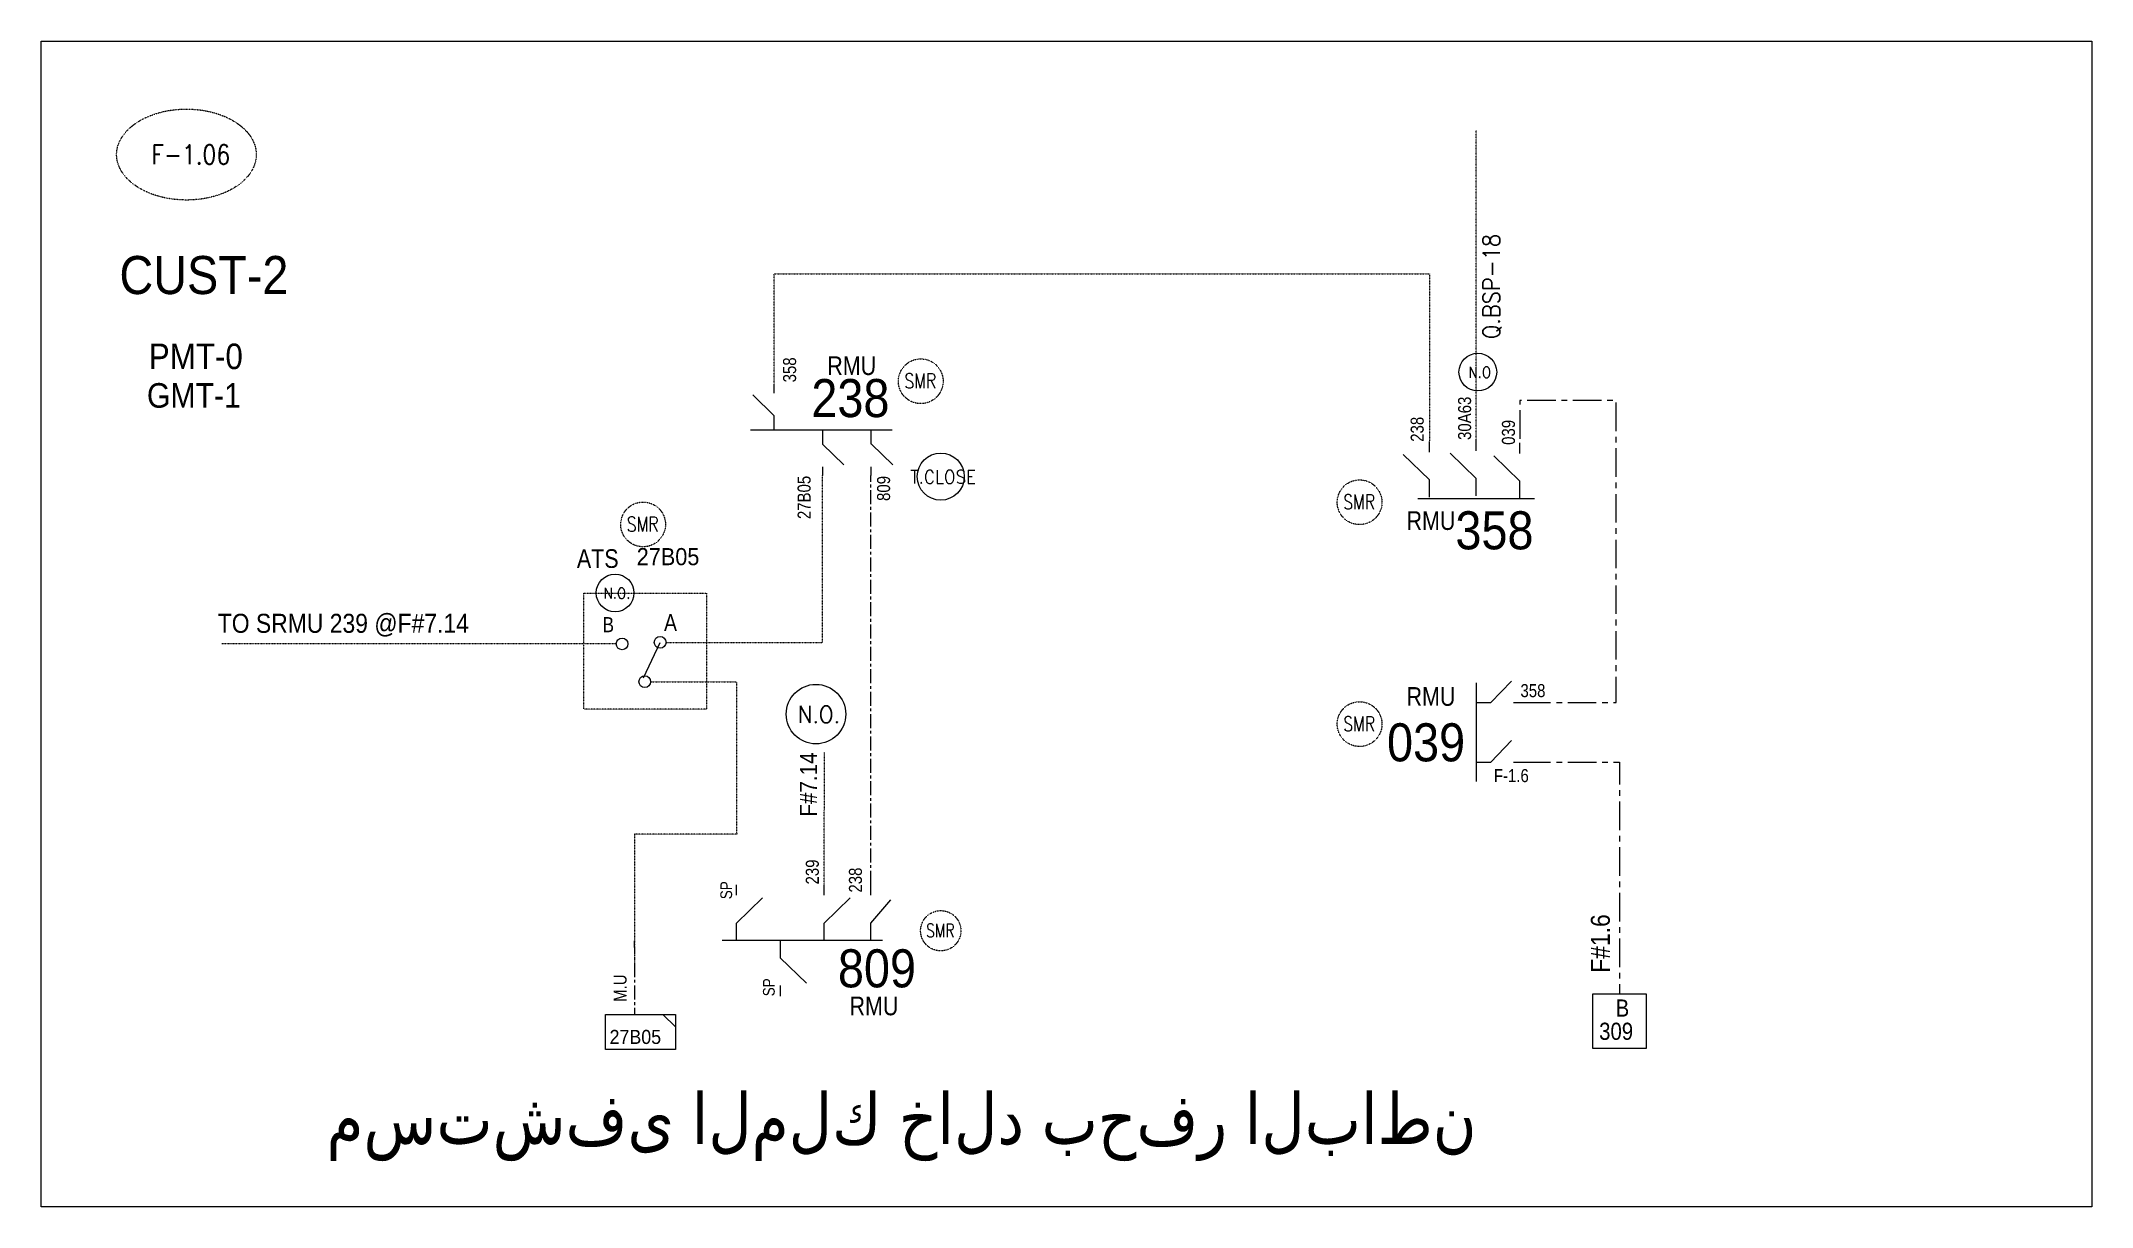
# Model space of a CAD drawing. Header units: metres. Extents: x 65984 to 144644, y -19036 to 23726.
# Drawn here: x 115211 to 116181, y 12143 to 12694 of the extents above; entities that cross this region are included whole.
import ezdxf
from ezdxf.enums import TextEntityAlignment as Align

# ---------------------------------------------------------------- set-up
doc = ezdxf.new("R2010")
doc.units = ezdxf.units.M
doc.header["$MEASUREMENT"] = 0
for name, pattern in [('( Center )', [2, 1.25, -0.25, 0.25, -0.25]), ('DGN Style 2', [0.023128, 0, -0.023128]), ('DGN Style 3', [0.013877, 0, -0.013877])]:
    doc.linetypes.add(name, pattern=pattern)
doc.layers.get('0').update_dxf_attribs({"color": 95, "lineweight": 40})
for name, color, linetype, lineweight in [('d_eos', 111, 'Continuous', 40), ('d_eos no', 121, 'Continuous', 40), ('d_switch', 95, 'Continuous', 40), ('d_tf no', 6, 'Continuous', 40), ('d_ug cable', 95, 'Continuous', 40), ('d_ug main line', 95, 'Continuous', 40), ('d_unit sub', 7, 'Continuous', 40), ('FDR  1  16', 234, 'Continuous', 40), ('fedr no', 95, 'Continuous', 40), ('GRID STATION 01', 7, 'Continuous', 40), ('Level 37', 7, 'Continuous', 0), ('O H MAIN FEEDER', 4, 'Continuous', 100), ('SW N O', 114, 'Continuous', 30)]:
    doc.layers.add(name, color=color, linetype=linetype, lineweight=lineweight)
doc.styles.add('Style-Arial', font='arial.ttf')
doc.styles.add('Style-ENGINEERING', font='ENGINEERING.shx')
doc.styles.add('Style-msdefault', font='msdefault.shx')
doc.styles.add('Style-STANDARD', font='STANDARD.shx')

msp = doc.modelspace()

# ---------------------------------------------------------------- texts
at = {"layer": 'd_eos no', "color": 7, "linetype": 'Continuous', "lineweight": 13, "style": 'Style-Arial', "width": 0.88}
for s, height, p in [('CUST-2', 18, (115247.82, 12592.62)), ('PMT-0', 12.057, (115261.71, 12551.2)), ('PMT-0', 12.057, (115261.71, 12551.2)), ('GMT-1', 11.623, (115260.82, 12532.51)), ('GMT-1', 11.623, (115260.82, 12532.51))]:
    msp.add_text(s, height=height, dxfattribs=at).set_placement(p, align=Align.TOP_LEFT)
at = {"layer": 'd_eos no', "color": 2, "linetype": 'Continuous', "lineweight": 13, "style": 'Style-Arial', "width": 0.88}
for s, height, p in [('238', 18, (115575, 12534.44)), ('358', 18, (115879.54, 12471.92)), ('039', 18, (115847.21, 12371.68)), ('809', 18, (115587.56, 12264.82)), ('مستشفى الملك خالد بحفر الباطن', 24.3422, (115345.75, 12197.14))]:
    msp.add_text(s, height=height, dxfattribs=at).set_placement(p, align=Align.TOP_LEFT)
at = {"layer": 'd_switch', "color": 191, "linetype": 'Continuous', "lineweight": 13, "style": 'Style-ENGINEERING', "width": 0.857143}
for s, p in [('358', (115561.62, 12532.87)), ('238', (115858.37, 12504.78)), ('039', (115901.52, 12503.32)), ('27B05', (115568.48, 12468.23)), ('809', (115606.05, 12476.81))]:
    msp.add_text(s, height=6.174, rotation=90, dxfattribs=at).set_placement(p, align=Align.TOP_LEFT)
at = {"layer": 'd_switch', "color": 253, "linetype": 'Continuous', "lineweight": 13, "style": 'Style-ENGINEERING', "width": 0.857143}
msp.add_text('30A63', height=6.174, rotation=90, dxfattribs=at).set_placement((115880.8, 12505.64), align=Align.TOP_LEFT)
at = {"layer": 'd_switch', "color": 2, "linetype": 'Continuous', "lineweight": 13, "style": 'Style-ENGINEERING', "width": 0.857143}
msp.add_text('358', height=6.174, dxfattribs=at).set_placement((115910.3, 12390.21), align=Align.TOP_LEFT)
at = {"layer": 'd_switch', "color": 191, "linetype": 'Continuous', "lineweight": 13, "style": 'Style-ENGINEERING', "width": 0.857143}
msp.add_text('F-1.6', height=6.174, dxfattribs=at).set_placement((115897.73, 12350.03), align=Align.TOP_LEFT)
at = {"layer": 'd_switch', "color": 2, "linetype": 'Continuous', "lineweight": 13, "style": 'Style-ENGINEERING', "width": 0.857143}
msp.add_text('239', height=6.174, rotation=90.00037, dxfattribs=at).set_placement((115572.36, 12307.28), align=Align.TOP_RIGHT)
msp.add_text('238', height=6.174, rotation=90, dxfattribs=at).set_placement((115592.75, 12291.64), align=Align.TOP_LEFT)
at = {"layer": 'd_switch', "color": 2, "linetype": 'Continuous', "lineweight": 13, "ltscale": 0.9, "style": 'Style-ENGINEERING', "width": 0.857143}
for p in [(115531.96, 12297), (115552.11, 12251.11)]:
    msp.add_text('SP', height=5.557, rotation=90.00037, dxfattribs=at).set_placement(p, align=Align.TOP_RIGHT)
at = {"layer": 'd_switch', "color": 154, "linetype": 'Continuous', "lineweight": 13, "style": 'Style-ENGINEERING', "width": 0.857143}
msp.add_text('M.U', height=6.174, rotation=90.00037, dxfattribs=at).set_placement((115481.46, 12252.95), align=Align.TOP_RIGHT)
at = {"layer": 'd_tf no', "color": 7, "linetype": 'Continuous', "lineweight": 13, "style": 'Style-msdefault', "width": 0.945946}
msp.add_text('27B05', height=8.1, dxfattribs=at).set_placement((115492.42, 12454.53), align=Align.TOP_LEFT)
at = {"layer": 'd_tf no', "color": 154, "linetype": 'Continuous', "lineweight": 13, "style": 'Style-msdefault', "width": 0.945946}
msp.add_text('27B05', height=6.66, dxfattribs=at).set_placement((115479.58, 12226.72), align=Align.TOP_LEFT)
at = {"layer": 'fedr no', "color": 6, "linetype": 'Continuous', "lineweight": 13, "style": 'Style-STANDARD', "width": 0.909091}
msp.add_text('F-1.06', height=9.19, dxfattribs=at).set_placement((115281.58, 12640.62), align=Align.MIDDLE_CENTER)
at = {"layer": 'fedr no', "color": 2, "linetype": 'Continuous', "lineweight": 40, "insert": (115896.93, 12578.18), "char_height": 7.967, "attachment_point": 5, "rotation": 90, "style": 'Style-STANDARD'}
msp.add_mtext('Q.BSP-18', dxfattribs=at)
at = {"layer": 'GRID STATION 01', "color": 2, "linetype": 'Continuous', "lineweight": 13, "style": 'Style-msdefault', "width": 0.9}
msp.add_text('TO SRMU 239 @F#7.14', height=9, dxfattribs=at).set_placement((115294.31, 12423.45), align=Align.TOP_LEFT)
msp.add_text('F#7.14', height=8.1, rotation=90, dxfattribs=at).set_placement((115569.59, 12327.54), align=Align.TOP_LEFT)
at = {"layer": 'GRID STATION 01', "color": 191, "linetype": 'Continuous', "lineweight": 13, "style": 'Style-msdefault', "width": 0.9}
msp.add_text('F#1.6', height=9, rotation=90, dxfattribs=at).set_placement((115943.58, 12253.69), align=Align.TOP_LEFT)
at = {"layer": 'GRID STATION 01', "color": 191, "linetype": 'Continuous', "lineweight": 13, "style": 'Style-msdefault', "width": 0.888889}
for s, p in [('B', (115955.31, 12241.1)), ('309', (115947.51, 12230.12))]:
    msp.add_text(s, height=8.1, dxfattribs=at).set_placement(p, align=Align.TOP_LEFT)
at = {"layer": 'Level 37', "color": 2, "linetype": 'Continuous', "lineweight": 13, "style": 'Style-msdefault', "width": 0.86}
for p in [(115605.64, 12545.17), (115879.54, 12471.92), (115879.54, 12388.77), (115616.15, 12242.45)]:
    msp.add_text('RMU', height=8.82, rotation=0.00037, dxfattribs=at).set_placement(p, align=Align.TOP_RIGHT)
at = {"layer": 'Level 37', "color": 2, "linetype": 'Continuous', "lineweight": 13, "ltscale": 1.175531, "style": 'Style-STANDARD', "width": 0.854701}
for p in [(115626.53, 12533.56), (115834.02, 12476.36), (115495.24, 12465.87), (115834.02, 12371.46)]:
    msp.add_text('SMR', height=6.908, dxfattribs=at).set_placement(p, align=Align.MIDDLE_CENTER)
at = {"layer": 'Level 37', "color": 7, "linetype": 'Continuous', "lineweight": 13, "style": 'Style-msdefault', "width": 0.86}
msp.add_text('ATS', height=8.82, rotation=0.00037, dxfattribs=at).set_placement((115483.86, 12453.97), align=Align.TOP_RIGHT)
at = {"layer": 'Level 37', "color": 2, "linetype": 'Continuous', "lineweight": 13, "ltscale": 0.9, "style": 'Style-msdefault', "width": 0.86}
msp.add_text('A', height=7.94, rotation=0.00037, dxfattribs=at).set_placement((115511.44, 12423.32), align=Align.TOP_RIGHT)
at = {"layer": 'Level 37', "color": 2, "linetype": 'Continuous', "lineweight": 13, "ltscale": 0.81, "style": 'Style-msdefault', "width": 0.86}
msp.add_text('B', height=7.14, rotation=0.00037, dxfattribs=at).set_placement((115481.71, 12421.88), align=Align.TOP_RIGHT)
at = {"layer": 'Level 37', "color": 2, "linetype": 'Continuous', "lineweight": 13, "ltscale": 1.057978, "style": 'Style-STANDARD', "width": 0.854701}
msp.add_text('SMR', height=6.217, dxfattribs=at).set_placement((115635.99, 12273.74), align=Align.MIDDLE_CENTER)

# ---------------------------------------------------------------- blocks, each defined once
blk = doc.blocks.new('*U1244')
at = {"layer": 'd_eos', "color": 2, "linetype": 'Continuous', "lineweight": 13, "ltscale": 1.126034}
for p, q in [((-10.35, 4.55), (-10.35, 7.32)), ((1.98, 4.88), (1.98, 7.65)), ((13.45, 4.19), (13.45, 6.96)), ((-10.36, -2.74), (-17.22, 3.92)), ((1.98, -2.41), (-4.89, 4.25)), ((13.45, -3.1), (6.58, 3.56)), ((-10.36, -7.3), (-10.36, -2.74)), ((1.98, -6.97), (1.98, -2.41)), ((13.45, -7.66), (13.45, -3.1)), ((-13.36, -7.66), (17.24, -7.66))]:
    blk.add_line(p, q, dxfattribs=at)
blk = doc.blocks.new('TF_8')
at = {"color": 0, "linetype": 'ByBlock', "lineweight": -2}
blk.add_line((6.3, 4.95), (9.9, 1.35), dxfattribs=at)
blk.add_3dface([(-10.1, 4.95), (9.9, 4.95), (9.9, -5.05), (-10.1, -5.05)], dxfattribs=at)
blk = doc.blocks.new('*U1430')
at = {"layer": 'SW N O', "color": 3, "lineweight": 13}
blk.add_circle((0, 0), 16.8, dxfattribs=at)
at = {"layer": 'SW N O', "color": 3, "lineweight": 13, "style": 'Style-STANDARD'}
blk.add_text('N.O', height=9.6, dxfattribs=at).set_placement((1.7, -0.2), align=Align.MIDDLE_CENTER)
blk = doc.blocks.new('*U1431')
at = {"layer": 'SW N O', "color": 1, "lineweight": 13}
blk.add_circle((0, 0), 16.8, dxfattribs=at)
at = {"layer": 'SW N O', "color": 1, "lineweight": 13, "style": 'Style-STANDARD'}
blk.add_text('T.CLOSE', height=9.6, dxfattribs=at).set_placement((1.7, -0.2), align=Align.MIDDLE_CENTER)
blk = doc.blocks.new('*U893')
at = {"layer": 'SW N O', "color": 3, "lineweight": 13}
blk.add_circle((0, 0), 16.8, dxfattribs=at)
at = {"layer": 'SW N O', "color": 3, "lineweight": 13, "style": 'Style-STANDARD'}
blk.add_text('N.O.', height=9.6, dxfattribs=at).set_placement((1.7, -0.2), align=Align.MIDDLE_CENTER)

# ---------------------------------------------------------------- linework, layer by layer
at = {"layer": 'd_eos', "color": 2, "linetype": 'Continuous', "lineweight": 13, "ltscale": 0.989388}
for p, q in [((115557.39, 12527.83), (115557.39, 12531.91)), ((115557.39, 12517.09), (115547.28, 12526.9)), ((115557.39, 12510.38), (115557.39, 12517.09)), ((115546.21, 12510.38), (115613.25, 12510.38)), ((115580.27, 12510.38), (115580.27, 12503.67)), ((115580.27, 12503.67), (115590.37, 12493.86)), ((115603.16, 12510.38), (115603.16, 12503.67)), ((115603.44, 12503.67), (115613.55, 12493.87)), ((115580.27, 12492.93), (115580.27, 12488.85)), ((115603.16, 12492.93), (115603.16, 12488.86)), ((115889.55, 12344.13), (115889.55, 12390.77)), ((115896.26, 12381.53), (115906.06, 12391.64)), ((115889.55, 12381.53), (115896.26, 12381.53)), ((115907, 12381.53), (115911.07, 12381.53)), ((115896.26, 12353.37), (115906.07, 12363.48)), ((115889.55, 12353.37), (115896.26, 12353.37)), ((115907, 12353.37), (115911.08, 12353.37))]:
    msp.add_line(p, q, dxfattribs=at)
at = {"layer": 'd_eos', "color": 2, "linetype": 'Continuous', "lineweight": 13, "ltscale": 1.126034}
for p, q in [((115539.61, 12290.35), (115539.61, 12295.33)), ((115539.61, 12277.22), (115551.97, 12289.21)), ((115581.02, 12290.35), (115581.02, 12295.34)), ((115581.02, 12277.22), (115593.37, 12289.21)), ((115603.16, 12290.35), (115603.16, 12295.34)), ((115603.16, 12277.22), (115612.63, 12288.16)), ((115608.56, 12269.02), (115532.84, 12269.02)), ((115539.61, 12269.02), (115539.61, 12277.22)), ((115560.32, 12269.02), (115560.32, 12260.82)), ((115581.02, 12269.02), (115581.02, 12277.22)), ((115603.16, 12269.02), (115603.16, 12277.22)), ((115560.32, 12260.82), (115572.67, 12248.83)), ((115560.32, 12247.69), (115560.32, 12242.71))]:
    msp.add_line(p, q, dxfattribs=at)
at = {"layer": 'd_ug cable', "color": 30, "linetype": 'DGN Style 3', "lineweight": 13}
msp.add_line((115482.72, 12409.22), (115296.3, 12409.22), dxfattribs=at)
at = {"layer": 'd_ug cable', "color": 1, "linetype": 'Continuous', "lineweight": 13}
msp.add_line((115495.66, 12393.2), (115503.49, 12409.95), dxfattribs=at)
at = {"layer": 'd_ug cable', "color": 154, "linetype": 'DGN Style 3', "lineweight": 13}
msp.add_line((115581.02, 12295.34), (115581.22, 12357.82), dxfattribs=at)
at = {"layer": 'd_ug cable', "color": 194, "linetype": 'DGN Style 3', "lineweight": 13, "flags": 128}
msp.add_lwpolyline([(115889.42, 12505.51), (115889.42, 12652.11)], dxfattribs=at)
at = {"layer": 'd_ug cable', "color": 191, "linetype": 'DGN Style 3', "lineweight": 13, "flags": 128}
for points in [[(115557.39, 12531.91), (115557.39, 12584.21), (115867.22, 12584.21), (115867.22, 12504.91)], [(115506.26, 12409.95), (115580.27, 12409.95), (115580.27, 12488.85)]]:
    msp.add_lwpolyline(points, dxfattribs=at)
at = {"layer": 'd_ug cable', "color": 214, "linetype": 'DGN Style 3', "lineweight": 13, "flags": 128}
for points in [[(115499, 12391.34), (115539.61, 12391.34), (115539.68, 12319.26)], [(115539.68, 12319.26), (115491.3, 12319.26), (115491.3, 12256.71)]]:
    msp.add_lwpolyline(points, dxfattribs=at)
at = {"layer": 'd_ug cable', "color": 1, "linetype": 'DGN Style 3', "lineweight": 13}
for centre, radius in [((115626.73, 12533.4), 10.58), ((115834.23, 12476.19), 10.58), ((115495.44, 12465.71), 10.58), ((115834.23, 12371.3), 10.58), ((115636.18, 12273.59), 9.52)]:
    msp.add_circle(centre, radius, dxfattribs=at)
at = {"layer": 'd_ug main line', "color": 191, "linetype": '( Center )', "lineweight": 13, "ltscale": 5.292, "flags": 128}
msp.add_lwpolyline([(115603.16, 12295.34), (115603.16, 12340.78), (115603.16, 12340.78), (115603.16, 12488.86)], dxfattribs=at)
at = {"layer": 'd_ug main line', "color": 3, "linetype": 'DGN Style 2', "lineweight": 13, "flags": 128}
msp.add_lwpolyline([(115525.4, 12378.42), (115467.49, 12378.42), (115467.49, 12433.2), (115525.4, 12433.2)], close=True, dxfattribs=at)
at = {"layer": 'd_ug main line', "color": 154, "linetype": '( Center )', "lineweight": 13, "ltscale": 5.292, "flags": 128}
msp.add_lwpolyline([(115491.29, 12268.9), (115491.34, 12234.06)], dxfattribs=at)
at = {"layer": 'FDR  1  16', "color": 191, "linetype": '( Center )', "lineweight": 13, "ltscale": 10.8, "flags": 128}
for points in [[(115911.07, 12381.53), (115955.61, 12381.53), (115955.61, 12524.37), (115910.07, 12524.37), (115910.07, 12504.26)], [(115911.08, 12353.37), (115957.19, 12353.37), (115957.19, 12243.65)]]:
    msp.add_lwpolyline(points, dxfattribs=at)
at = {"layer": 'fedr no', "color": 82, "linetype": 'DGN Style 3', "lineweight": 13, "true_color": 0x1dc70e}
msp.add_ellipse((115279.51, 12640.58), major_axis=(33.02, 0), ratio=0.651175, dxfattribs=at)
at = {"layer": 'GRID STATION 01', "color": 191, "lineweight": 13, "ltscale": 0.379284, "flags": 128}
msp.add_lwpolyline([(115969.96, 12243.65), (115944.42, 12243.65), (115944.42, 12218.1), (115969.96, 12218.1)], close=True, dxfattribs=at)
at = {"layer": 'O H MAIN FEEDER', "color": 140, "linetype": 'Continuous', "lineweight": 13, "flags": 128}
msp.add_lwpolyline([(115210.74, 12694.26), (116180.54, 12694.26), (116180.54, 12142.99), (115210.74, 12142.99)], close=True, dxfattribs=at)
at = {"layer": 'O H MAIN FEEDER', "color": 154, "lineweight": 13, "ltscale": 0.615265}
for centre in [(115485.5, 12409.22), (115496.22, 12391.34)]:
    msp.add_circle(centre, 2.78, dxfattribs=at)
at = {"layer": 'O H MAIN FEEDER', "color": 191, "lineweight": 13, "ltscale": 0.615265}
msp.add_circle((115503.49, 12409.95), 2.78, dxfattribs=at)

# ---------------------------------------------------------------- block references
at = {"layer": 'd_eos', "color": 2, "linetype": 'Continuous', "lineweight": 13, "ltscale": 1.126034, "xscale": 1.8, "yscale": 1.8, "zscale": 1.8}
msp.add_blockref('*U1244', (115885.86, 12491.73), dxfattribs=at)
at = {"layer": 'd_unit sub', "color": 154, "linetype": 'Continuous', "lineweight": 13, "xscale": 1.657175025792865, "yscale": 1.657175025792865, "zscale": 0.7681720799818282, "rotation": 359.9999999999999}
msp.add_blockref('TF_8', (115494.39, 12225.86), dxfattribs=at)
at = {"layer": 'SW N O', "color": 3, "lineweight": 13}
for name, p, xscale, yscale, zscale in [('*U1430', (115890.14, 12537.72), 0.5311250343759859, 0.5311250343759859, 0.5311250343759859), ('*U893', (115482.19, 12433.29), 0.5306289591366624, 0.5306289591366624, 0.5306289591366624), ('*U893', (115577.19, 12376.02), 0.8373080213087419, 0.8373080213087419, 0.8373080213087419)]:
    msp.add_blockref(name, p, dxfattribs=dict(at, xscale=xscale, yscale=yscale, zscale=zscale))
at = {"layer": 'SW N O', "color": 1, "lineweight": 13, "xscale": 0.6625769786300255, "yscale": 0.6625769786300255, "zscale": 0.6625769786300255}
msp.add_blockref('*U1431', (115636.18, 12488.31), dxfattribs=at)

msp.set_redraw_order([(e.dxf.handle, doc.entitydb.next_handle()) for e in msp.query("TEXT MTEXT ATTDEF DIMENSION ARC_DIMENSION")])  # texts and dimensions are drawn at this point

doc.saveas('drawing.dxf')
